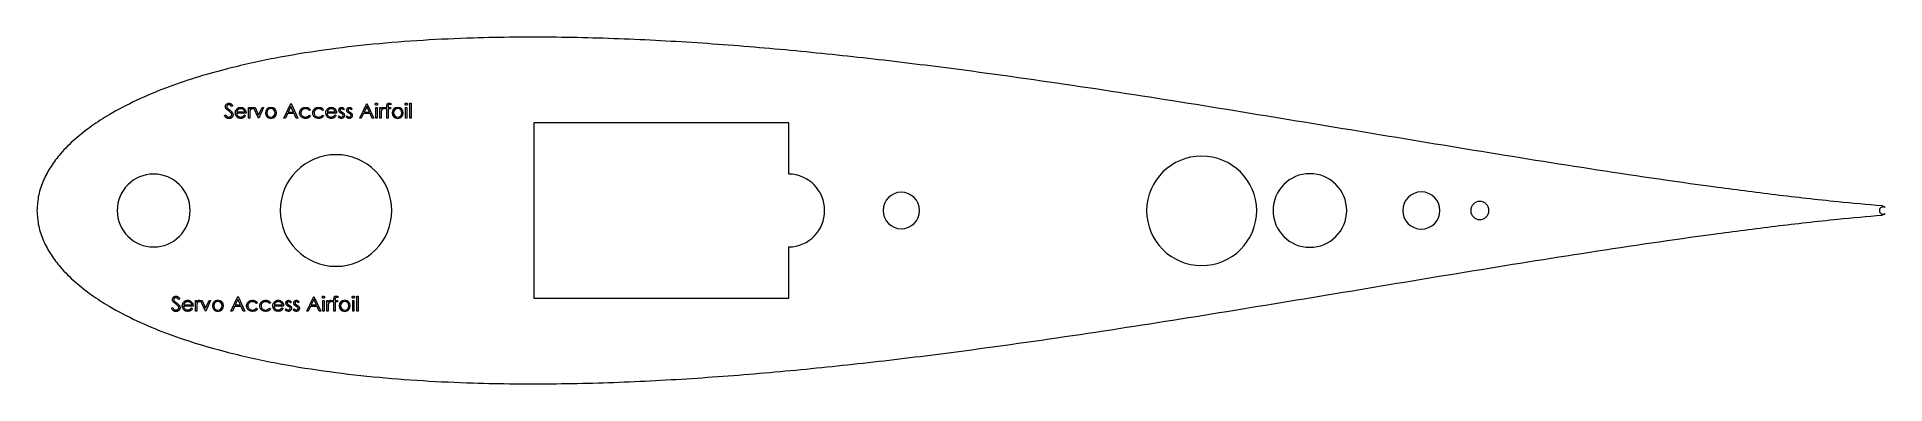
# Model space of a CAD drawing. Header units: inches. Extents: x 2.98 to 6.15, y 5.4 to 6.
import ezdxf

# ---------------------------------------------------------------- set-up
doc = ezdxf.new("R2010")
doc.units = ezdxf.units.IN
doc.header["$MEASUREMENT"] = 0

msp = doc.modelspace()

# ---------------------------------------------------------------- linework, layer by layer
at = {"color": 1, "linetype": 'Continuous', "lineweight": 0}
for p, q in [((4.2726, 5.85), (3.8351, 5.85)), ((3.8351, 5.85), (3.8351, 5.7)), ((4.2726, 5.7625), (4.2726, 5.85)), ((3.8351, 5.7), (3.8351, 5.55)), ((4.2726, 5.55), (4.2726, 5.6375)), ((3.8351, 5.55), (4.2726, 5.55))]:
    msp.add_line(p, q, dxfattribs=at)
at = {"color": 5, "linetype": 'Continuous', "lineweight": 0, "flags": 128}
for points in [[(3.3051, 5.863), (3.3072, 5.8642), (3.3072, 5.8642), (3.3078, 5.8633), (3.3085, 5.8624), (3.3091, 5.8617), (3.3098, 5.8611), (3.3105, 5.8607), (3.3112, 5.8603), (3.312, 5.8601), (3.3127, 5.8601), (3.3127, 5.8601), (3.3134, 5.8601), (3.314, 5.8602), (3.3146, 5.8604), (3.3152, 5.8606), (3.3158, 5.861), (3.3163, 5.8613), (3.3167, 5.8617), (3.317, 5.8622), (3.3173, 5.8627), (3.3175, 5.8632), (3.3176, 5.8638), (3.3176, 5.8643), (3.3176, 5.8643), (3.3176, 5.8649), (3.3174, 5.8655), (3.3171, 5.8661), (3.3167, 5.8668), (3.3167, 5.8668), (3.3164, 5.8672), (3.316, 5.8676), (3.3155, 5.8681), (3.315, 5.8686), (3.3144, 5.8691), (3.3137, 5.8696), (3.313, 5.8702), (3.3122, 5.8707), (3.3122, 5.8707), (3.3114, 5.8713), (3.3107, 5.8718), (3.3101, 5.8723), (3.3096, 5.8728), (3.3091, 5.8732), (3.3087, 5.8735), (3.3084, 5.8739), (3.3081, 5.8741), (3.3081, 5.8741), (3.3078, 5.8746), (3.3075, 5.875), (3.3073, 5.8755), (3.3071, 5.876), (3.3069, 5.8765), (3.3068, 5.8769), (3.3068, 5.8774), (3.3067, 5.8779), (3.3067, 5.8779), (3.3068, 5.8787), (3.3069, 5.8795), (3.3072, 5.8802), (3.3075, 5.8809), (3.308, 5.8815), (3.3085, 5.8821), (3.3091, 5.8826), (3.3098, 5.883), (3.3105, 5.8833), (3.3113, 5.8836), (3.3121, 5.8837), (3.3129, 5.8838), (3.3129, 5.8838), (3.3138, 5.8837), (3.3146, 5.8836), (3.3155, 5.8833), (3.3162, 5.8829), (3.3166, 5.8826), (3.317, 5.8823), (3.3174, 5.882), (3.3179, 5.8816), (3.3183, 5.8812), (3.3187, 5.8807), (3.3191, 5.8801), (3.3196, 5.8796), (3.3196, 5.8796), (3.3175, 5.878), (3.3175, 5.878), (3.3172, 5.8785), (3.3168, 5.8789), (3.3165, 5.8793), (3.3161, 5.8796), (3.3158, 5.8799), (3.3155, 5.8802), (3.3152, 5.8804), (3.315, 5.8806), (3.3144, 5.8809), (3.3138, 5.8811), (3.3133, 5.8812), (3.3126, 5.8812), (3.3126, 5.8812), (3.3119, 5.8812), (3.3112, 5.881), (3.3106, 5.8807), (3.31, 5.8803), (3.3096, 5.8798), (3.3092, 5.8793), (3.309, 5.8787), (3.309, 5.8781), (3.309, 5.8781), (3.309, 5.8777), (3.3091, 5.8773), (3.3092, 5.8769), (3.3093, 5.8765), (3.3095, 5.8761), (3.3098, 5.8757), (3.3102, 5.8753), (3.3106, 5.8748), (3.3106, 5.8748), (3.3108, 5.8747), (3.311, 5.8745), (3.3113, 5.8743), (3.3117, 5.874), (3.3122, 5.8736), (3.3127, 5.8732), (3.3133, 5.8728), (3.314, 5.8723), (3.314, 5.8723), (3.3148, 5.8717), (3.3155, 5.8712), (3.3162, 5.8706), (3.3168, 5.8701), (3.3174, 5.8695), (3.3179, 5.869), (3.3183, 5.8685), (3.3186, 5.868), (3.3192, 5.8671), (3.3196, 5.8662), (3.3198, 5.8652), (3.3199, 5.8643), (3.3199, 5.8643), (3.3198, 5.8636), (3.3197, 5.8629), (3.3196, 5.8623), (3.3194, 5.8617), (3.3191, 5.8611), (3.3187, 5.8606), (3.3183, 5.86), (3.3178, 5.8595), (3.3173, 5.859), (3.3167, 5.8586), (3.3161, 5.8583), (3.3155, 5.858), (3.3148, 5.8578), (3.3142, 5.8576), (3.3135, 5.8575), (3.3127, 5.8575), (3.3127, 5.8575), (3.3122, 5.8575), (3.3116, 5.8576), (3.3111, 5.8577), (3.3105, 5.8578), (3.31, 5.858), (3.3095, 5.8582), (3.309, 5.8585), (3.3086, 5.8588), (3.3081, 5.8591), (3.3077, 5.8595), (3.3072, 5.8599), (3.3068, 5.8604), (3.3064, 5.861), (3.3059, 5.8616), (3.3055, 5.8623), (3.3051, 5.863)], [(3.3394, 5.8639), (3.3413, 5.8629), (3.3413, 5.8629), (3.3409, 5.862), (3.3403, 5.8613), (3.3398, 5.8606), (3.3392, 5.86), (3.3385, 5.8595), (3.3379, 5.8591), (3.3371, 5.8587), (3.3364, 5.8584), (3.3356, 5.8581), (3.3348, 5.858), (3.3339, 5.8579), (3.3329, 5.8578), (3.3329, 5.8578), (3.3319, 5.8579), (3.3309, 5.858), (3.3299, 5.8582), (3.3291, 5.8585), (3.3282, 5.8589), (3.3275, 5.8594), (3.3268, 5.86), (3.3262, 5.8607), (3.3256, 5.8614), (3.3251, 5.8622), (3.3247, 5.863), (3.3243, 5.8638), (3.3241, 5.8646), (3.3239, 5.8655), (3.3238, 5.8663), (3.3237, 5.8672), (3.3237, 5.8672), (3.3238, 5.8681), (3.3238, 5.8689), (3.324, 5.8697), (3.3242, 5.8705), (3.3245, 5.8712), (3.3249, 5.8719), (3.3253, 5.8726), (3.3258, 5.8733), (3.3258, 5.8733), (3.3265, 5.8741), (3.3273, 5.8748), (3.3281, 5.8754), (3.3289, 5.8759), (3.3299, 5.8763), (3.3308, 5.8765), (3.3319, 5.8767), (3.333, 5.8767), (3.333, 5.8767), (3.3341, 5.8767), (3.3352, 5.8765), (3.3362, 5.8762), (3.3371, 5.8758), (3.338, 5.8753), (3.3388, 5.8747), (3.3396, 5.874), (3.3403, 5.8731), (3.3403, 5.8731), (3.3408, 5.8725), (3.3412, 5.8718), (3.3415, 5.8711), (3.3418, 5.8703), (3.342, 5.8695), (3.3422, 5.8686), (3.3423, 5.8677), (3.3423, 5.8668), (3.3423, 5.8668), (3.326, 5.8668), (3.326, 5.8668), (3.326, 5.8661), (3.3261, 5.8654), (3.3263, 5.8647), (3.3265, 5.8641), (3.3268, 5.8635), (3.3271, 5.863), (3.3275, 5.8624), (3.3279, 5.862), (3.3284, 5.8615), (3.3289, 5.8611), (3.3295, 5.8608), (3.3301, 5.8605), (3.3307, 5.8603), (3.3313, 5.8602), (3.3319, 5.8601), (3.3326, 5.8601), (3.3326, 5.8601), (3.3333, 5.8601), (3.334, 5.8602), (3.3346, 5.8603), (3.3352, 5.8605), (3.3359, 5.8607), (3.3364, 5.861), (3.3369, 5.8613), (3.3374, 5.8616), (3.3379, 5.862), (3.3383, 5.8626), (3.3388, 5.8632), (3.3394, 5.8639)], [(3.3401, 5.869), (3.3398, 5.8699), (3.3395, 5.8707), (3.3391, 5.8714), (3.3387, 5.872), (3.3382, 5.8725), (3.3376, 5.873), (3.337, 5.8734), (3.3362, 5.8738), (3.3355, 5.8741), (3.3347, 5.8743), (3.3339, 5.8744), (3.3331, 5.8745), (3.3331, 5.8745), (3.3324, 5.8745), (3.3318, 5.8744), (3.3311, 5.8742), (3.3305, 5.8741), (3.33, 5.8738), (3.3294, 5.8735), (3.3289, 5.8732), (3.3284, 5.8728), (3.3284, 5.8728), (3.328, 5.8724), (3.3277, 5.8721), (3.3274, 5.8717), (3.3271, 5.8712), (3.3268, 5.8707), (3.3266, 5.8702), (3.3264, 5.8696), (3.3262, 5.869), (3.3262, 5.869), (3.3401, 5.869)], [(3.3462, 5.8764), (3.3484, 5.8764), (3.3484, 5.8764), (3.3484, 5.8737), (3.3484, 5.8737), (3.3489, 5.8745), (3.3494, 5.8751), (3.35, 5.8756), (3.3505, 5.876), (3.3511, 5.8763), (3.3517, 5.8766), (3.3523, 5.8767), (3.3529, 5.8767), (3.3529, 5.8767), (3.3533, 5.8767), (3.3538, 5.8766), (3.3543, 5.8764), (3.3548, 5.8761), (3.3548, 5.8761), (3.3536, 5.8742), (3.3536, 5.8742), (3.3533, 5.8743), (3.353, 5.8744), (3.3527, 5.8745), (3.3524, 5.8745), (3.3524, 5.8745), (3.3519, 5.8744), (3.3514, 5.8742), (3.3508, 5.8739), (3.3503, 5.8735), (3.3501, 5.8733), (3.3499, 5.873), (3.3497, 5.8727), (3.3495, 5.8723), (3.3493, 5.8719), (3.3491, 5.8715), (3.3489, 5.871), (3.3488, 5.8706), (3.3488, 5.8706), (3.3487, 5.8701), (3.3486, 5.8696), (3.3486, 5.8689), (3.3485, 5.8682), (3.3485, 5.8674), (3.3484, 5.8664), (3.3484, 5.8654), (3.3484, 5.8643), (3.3484, 5.8643), (3.3484, 5.8581), (3.3484, 5.8581), (3.3462, 5.8581), (3.3462, 5.8581), (3.3462, 5.8764)], [(3.3551, 5.8764), (3.3576, 5.8764), (3.3576, 5.8764), (3.3636, 5.8631), (3.3636, 5.8631), (3.3697, 5.8764), (3.3697, 5.8764), (3.3721, 5.8764), (3.3721, 5.8764), (3.3638, 5.8581), (3.3638, 5.8581), (3.3635, 5.8581), (3.3635, 5.8581), (3.3551, 5.8764)], [(3.4192, 5.8831), (3.4308, 5.8581), (3.4308, 5.8581), (3.4283, 5.8581), (3.4283, 5.8581), (3.4246, 5.8662), (3.4246, 5.8662), (3.4133, 5.8662), (3.4133, 5.8662), (3.4095, 5.8581), (3.4095, 5.8581), (3.4071, 5.8581), (3.4071, 5.8581), (3.4189, 5.8831), (3.4189, 5.8831), (3.4192, 5.8831)], [(3.419, 5.8783), (3.4145, 5.8687), (3.4145, 5.8687), (3.4235, 5.8687), (3.4235, 5.8687), (3.419, 5.8783)], [(3.4526, 5.8725), (3.4507, 5.8713), (3.4507, 5.8713), (3.4501, 5.872), (3.4494, 5.8727), (3.4486, 5.8732), (3.4478, 5.8737), (3.4469, 5.874), (3.446, 5.8743), (3.4451, 5.8744), (3.444, 5.8745), (3.444, 5.8745), (3.4432, 5.8745), (3.4424, 5.8744), (3.4417, 5.8742), (3.441, 5.874), (3.4403, 5.8737), (3.4396, 5.8733), (3.439, 5.8729), (3.4384, 5.8724), (3.4379, 5.8719), (3.4375, 5.8713), (3.4371, 5.8707), (3.4368, 5.8701), (3.4365, 5.8694), (3.4364, 5.8688), (3.4363, 5.8681), (3.4362, 5.8673), (3.4362, 5.8673), (3.4363, 5.8664), (3.4365, 5.8654), (3.4368, 5.8645), (3.4372, 5.8637), (3.4378, 5.8629), (3.4385, 5.8621), (3.4392, 5.8615), (3.4401, 5.861), (3.441, 5.8606), (3.4419, 5.8603), (3.443, 5.8601), (3.4441, 5.8601), (3.4441, 5.8601), (3.445, 5.8601), (3.446, 5.8603), (3.4469, 5.8605), (3.4477, 5.8609), (3.4485, 5.8613), (3.4493, 5.8619), (3.45, 5.8625), (3.4507, 5.8633), (3.4507, 5.8633), (3.4526, 5.862), (3.4526, 5.862), (3.4522, 5.8616), (3.4519, 5.8611), (3.4515, 5.8607), (3.451, 5.8603), (3.4506, 5.8599), (3.4501, 5.8595), (3.4496, 5.8592), (3.449, 5.8589), (3.4485, 5.8587), (3.4479, 5.8584), (3.4473, 5.8583), (3.4467, 5.8581), (3.446, 5.858), (3.4454, 5.8579), (3.4447, 5.8578), (3.444, 5.8578), (3.444, 5.8578), (3.443, 5.8579), (3.4419, 5.858), (3.441, 5.8582), (3.4401, 5.8585), (3.4392, 5.8589), (3.4383, 5.8593), (3.4376, 5.8599), (3.4368, 5.8605), (3.4362, 5.8612), (3.4356, 5.862), (3.4351, 5.8627), (3.4347, 5.8635), (3.4344, 5.8644), (3.4342, 5.8653), (3.434, 5.8662), (3.434, 5.8671), (3.434, 5.8671), (3.434, 5.8678), (3.4341, 5.8684), (3.4342, 5.869), (3.4343, 5.8696), (3.4345, 5.8702), (3.4347, 5.8708), (3.435, 5.8714), (3.4353, 5.872), (3.4357, 5.8725), (3.436, 5.873), (3.4364, 5.8735), (3.4369, 5.874), (3.4374, 5.8744), (3.4379, 5.8748), (3.4384, 5.8751), (3.439, 5.8755), (3.4396, 5.8758), (3.4402, 5.876), (3.4408, 5.8762), (3.4415, 5.8764), (3.4421, 5.8766), (3.4428, 5.8767), (3.4435, 5.8767), (3.4442, 5.8767), (3.4442, 5.8767), (3.4451, 5.8767), (3.446, 5.8766), (3.4469, 5.8764), (3.4477, 5.8762), (3.4485, 5.8759), (3.4493, 5.8755), (3.4499, 5.8751), (3.4506, 5.8747), (3.4511, 5.8742), (3.4517, 5.8737), (3.4521, 5.8731), (3.4526, 5.8725)], [(3.475, 5.8725), (3.4731, 5.8713), (3.4731, 5.8713), (3.4725, 5.872), (3.4718, 5.8727), (3.471, 5.8732), (3.4702, 5.8737), (3.4694, 5.874), (3.4685, 5.8743), (3.4675, 5.8744), (3.4665, 5.8745), (3.4665, 5.8745), (3.4657, 5.8745), (3.4649, 5.8744), (3.4641, 5.8742), (3.4634, 5.874), (3.4627, 5.8737), (3.4621, 5.8733), (3.4615, 5.8729), (3.4609, 5.8724), (3.4604, 5.8719), (3.4599, 5.8713), (3.4595, 5.8707), (3.4592, 5.8701), (3.459, 5.8694), (3.4588, 5.8688), (3.4587, 5.8681), (3.4587, 5.8673), (3.4587, 5.8673), (3.4587, 5.8664), (3.4589, 5.8654), (3.4592, 5.8645), (3.4597, 5.8637), (3.4602, 5.8629), (3.4609, 5.8621), (3.4616, 5.8615), (3.4625, 5.861), (3.4634, 5.8606), (3.4644, 5.8603), (3.4654, 5.8601), (3.4665, 5.8601), (3.4665, 5.8601), (3.4675, 5.8601), (3.4684, 5.8603), (3.4693, 5.8605), (3.4702, 5.8609), (3.471, 5.8613), (3.4717, 5.8619), (3.4725, 5.8625), (3.4731, 5.8633), (3.4731, 5.8633), (3.475, 5.862), (3.475, 5.862), (3.4747, 5.8616), (3.4743, 5.8611), (3.4739, 5.8607), (3.4735, 5.8603), (3.473, 5.8599), (3.4725, 5.8595), (3.472, 5.8592), (3.4715, 5.8589), (3.4709, 5.8587), (3.4703, 5.8584), (3.4697, 5.8583), (3.4691, 5.8581), (3.4685, 5.858), (3.4678, 5.8579), (3.4671, 5.8578), (3.4665, 5.8578), (3.4665, 5.8578), (3.4654, 5.8579), (3.4644, 5.858), (3.4634, 5.8582), (3.4625, 5.8585), (3.4616, 5.8589), (3.4608, 5.8593), (3.46, 5.8599), (3.4593, 5.8605), (3.4586, 5.8612), (3.458, 5.862), (3.4575, 5.8627), (3.4571, 5.8635), (3.4568, 5.8644), (3.4566, 5.8653), (3.4565, 5.8662), (3.4564, 5.8671), (3.4564, 5.8671), (3.4564, 5.8678), (3.4565, 5.8684), (3.4566, 5.869), (3.4567, 5.8696), (3.4569, 5.8702), (3.4572, 5.8708), (3.4574, 5.8714), (3.4577, 5.872), (3.4581, 5.8725), (3.4585, 5.873), (3.4589, 5.8735), (3.4593, 5.874), (3.4598, 5.8744), (3.4603, 5.8748), (3.4608, 5.8751), (3.4614, 5.8755), (3.462, 5.8758), (3.4626, 5.876), (3.4632, 5.8762), (3.4639, 5.8764), (3.4645, 5.8766), (3.4652, 5.8767), (3.4659, 5.8767), (3.4666, 5.8767), (3.4666, 5.8767), (3.4675, 5.8767), (3.4684, 5.8766), (3.4693, 5.8764), (3.4701, 5.8762), (3.4709, 5.8759), (3.4717, 5.8755), (3.4724, 5.8751), (3.473, 5.8747), (3.4736, 5.8742), (3.4741, 5.8737), (3.4746, 5.8731), (3.475, 5.8725)], [(3.4945, 5.8639), (3.4965, 5.8629), (3.4965, 5.8629), (3.496, 5.862), (3.4955, 5.8613), (3.4949, 5.8606), (3.4943, 5.86), (3.4937, 5.8595), (3.493, 5.8591), (3.4923, 5.8587), (3.4915, 5.8584), (3.4907, 5.8581), (3.4899, 5.858), (3.489, 5.8579), (3.488, 5.8578), (3.488, 5.8578), (3.487, 5.8579), (3.486, 5.858), (3.4851, 5.8582), (3.4842, 5.8585), (3.4834, 5.8589), (3.4826, 5.8594), (3.4819, 5.86), (3.4813, 5.8607), (3.4807, 5.8614), (3.4802, 5.8622), (3.4798, 5.863), (3.4795, 5.8638), (3.4792, 5.8646), (3.479, 5.8655), (3.4789, 5.8663), (3.4788, 5.8672), (3.4788, 5.8672), (3.4789, 5.8681), (3.479, 5.8689), (3.4791, 5.8697), (3.4794, 5.8705), (3.4797, 5.8712), (3.48, 5.8719), (3.4805, 5.8726), (3.481, 5.8733), (3.481, 5.8733), (3.4816, 5.8741), (3.4824, 5.8748), (3.4832, 5.8754), (3.4841, 5.8759), (3.485, 5.8763), (3.486, 5.8765), (3.487, 5.8767), (3.4881, 5.8767), (3.4881, 5.8767), (3.4892, 5.8767), (3.4903, 5.8765), (3.4913, 5.8762), (3.4922, 5.8758), (3.4931, 5.8753), (3.494, 5.8747), (3.4947, 5.874), (3.4954, 5.8731), (3.4954, 5.8731), (3.4959, 5.8725), (3.4963, 5.8718), (3.4966, 5.8711), (3.4969, 5.8703), (3.4971, 5.8695), (3.4973, 5.8686), (3.4974, 5.8677), (3.4974, 5.8668), (3.4974, 5.8668), (3.4811, 5.8668), (3.4811, 5.8668), (3.4811, 5.8661), (3.4812, 5.8654), (3.4814, 5.8647), (3.4816, 5.8641), (3.4819, 5.8635), (3.4822, 5.863), (3.4826, 5.8624), (3.4831, 5.862), (3.4835, 5.8615), (3.4841, 5.8611), (3.4846, 5.8608), (3.4852, 5.8605), (3.4858, 5.8603), (3.4864, 5.8602), (3.4871, 5.8601), (3.4878, 5.8601), (3.4878, 5.8601), (3.4884, 5.8601), (3.4891, 5.8602), (3.4897, 5.8603), (3.4904, 5.8605), (3.491, 5.8607), (3.4916, 5.861), (3.4921, 5.8613), (3.4925, 5.8616), (3.493, 5.862), (3.4935, 5.8626), (3.494, 5.8632), (3.4945, 5.8639)], [(3.4952, 5.869), (3.4949, 5.8699), (3.4946, 5.8707), (3.4942, 5.8714), (3.4938, 5.872), (3.4933, 5.8725), (3.4927, 5.873), (3.4921, 5.8734), (3.4914, 5.8738), (3.4906, 5.8741), (3.4898, 5.8743), (3.489, 5.8744), (3.4882, 5.8745), (3.4882, 5.8745), (3.4875, 5.8745), (3.4869, 5.8744), (3.4863, 5.8742), (3.4857, 5.8741), (3.4851, 5.8738), (3.4845, 5.8735), (3.484, 5.8732), (3.4835, 5.8728), (3.4835, 5.8728), (3.4831, 5.8724), (3.4828, 5.8721), (3.4825, 5.8717), (3.4822, 5.8712), (3.482, 5.8707), (3.4817, 5.8702), (3.4815, 5.8696), (3.4813, 5.869), (3.4813, 5.869), (3.4952, 5.869)], [(3.5106, 5.8741), (3.5091, 5.8726), (3.5091, 5.8726), (3.5087, 5.873), (3.5083, 5.8734), (3.5079, 5.8737), (3.5075, 5.874), (3.5071, 5.8742), (3.5067, 5.8744), (3.5063, 5.8745), (3.5059, 5.8745), (3.5059, 5.8745), (3.5054, 5.8744), (3.505, 5.8743), (3.5046, 5.8741), (3.5042, 5.8737), (3.5039, 5.8734), (3.5037, 5.873), (3.5036, 5.8725), (3.5035, 5.872), (3.5035, 5.872), (3.5036, 5.8716), (3.5037, 5.8712), (3.5039, 5.8708), (3.5041, 5.8704), (3.5041, 5.8704), (3.5043, 5.8702), (3.5045, 5.87), (3.5048, 5.8697), (3.5051, 5.8695), (3.5055, 5.8693), (3.5059, 5.869), (3.5063, 5.8688), (3.5068, 5.8685), (3.5068, 5.8685), (3.5073, 5.8682), (3.5079, 5.8678), (3.5084, 5.8675), (3.5088, 5.8672), (3.5092, 5.8669), (3.5095, 5.8666), (3.5098, 5.8662), (3.51, 5.8659), (3.51, 5.8659), (3.5104, 5.8653), (3.5107, 5.8646), (3.5108, 5.8639), (3.5109, 5.8631), (3.5109, 5.8631), (3.5109, 5.8626), (3.5108, 5.862), (3.5107, 5.8615), (3.5105, 5.8611), (3.5103, 5.8606), (3.51, 5.8602), (3.5097, 5.8597), (3.5094, 5.8594), (3.509, 5.859), (3.5086, 5.8587), (3.5081, 5.8584), (3.5076, 5.8582), (3.5072, 5.858), (3.5066, 5.8579), (3.5061, 5.8578), (3.5055, 5.8578), (3.5055, 5.8578), (3.5048, 5.8579), (3.5041, 5.858), (3.5033, 5.8582), (3.5026, 5.8585), (3.502, 5.8588), (3.5014, 5.8593), (3.5008, 5.8597), (3.5003, 5.8603), (3.5003, 5.8603), (3.5018, 5.862), (3.5018, 5.862), (3.5022, 5.8615), (3.5027, 5.8611), (3.5031, 5.8608), (3.5036, 5.8605), (3.504, 5.8603), (3.5045, 5.8602), (3.505, 5.8601), (3.5054, 5.8601), (3.5054, 5.8601), (3.5061, 5.8601), (3.5067, 5.8603), (3.5072, 5.8606), (3.5077, 5.8609), (3.5081, 5.8614), (3.5084, 5.8619), (3.5086, 5.8624), (3.5087, 5.863), (3.5087, 5.863), (3.5086, 5.8635), (3.5085, 5.8639), (3.5083, 5.8644), (3.508, 5.8647), (3.508, 5.8647), (3.5079, 5.8649), (3.5076, 5.8651), (3.5074, 5.8654), (3.507, 5.8656), (3.5067, 5.8658), (3.5063, 5.8661), (3.5058, 5.8664), (3.5053, 5.8666), (3.5053, 5.8666), (3.5047, 5.8669), (3.5042, 5.8673), (3.5037, 5.8676), (3.5033, 5.8679), (3.503, 5.8682), (3.5026, 5.8685), (3.5023, 5.8688), (3.5021, 5.8691), (3.5021, 5.8691), (3.5018, 5.8698), (3.5015, 5.8704), (3.5013, 5.8712), (3.5013, 5.8719), (3.5013, 5.8719), (3.5013, 5.8724), (3.5014, 5.8729), (3.5015, 5.8734), (3.5016, 5.8738), (3.5018, 5.8742), (3.502, 5.8746), (3.5023, 5.875), (3.5026, 5.8754), (3.5029, 5.8757), (3.5033, 5.876), (3.5037, 5.8762), (3.5041, 5.8764), (3.5045, 5.8765), (3.5049, 5.8766), (3.5054, 5.8767), (3.5059, 5.8767), (3.5059, 5.8767), (3.5065, 5.8767), (3.5071, 5.8766), (3.5076, 5.8764), (3.5082, 5.8761), (3.5088, 5.8757), (3.5094, 5.8753), (3.51, 5.8747), (3.5106, 5.8741)], [(3.524, 5.8741), (3.5225, 5.8726), (3.5225, 5.8726), (3.5221, 5.873), (3.5217, 5.8734), (3.5213, 5.8737), (3.5209, 5.874), (3.5205, 5.8742), (3.5201, 5.8744), (3.5197, 5.8745), (3.5194, 5.8745), (3.5194, 5.8745), (3.5189, 5.8744), (3.5185, 5.8743), (3.518, 5.8741), (3.5177, 5.8737), (3.5174, 5.8734), (3.5172, 5.873), (3.517, 5.8725), (3.517, 5.872), (3.517, 5.872), (3.517, 5.8716), (3.5171, 5.8712), (3.5173, 5.8708), (3.5176, 5.8704), (3.5176, 5.8704), (3.5178, 5.8702), (3.518, 5.87), (3.5183, 5.8697), (3.5186, 5.8695), (3.5189, 5.8693), (3.5193, 5.869), (3.5197, 5.8688), (3.5202, 5.8685), (3.5202, 5.8685), (3.5208, 5.8682), (3.5213, 5.8678), (3.5218, 5.8675), (3.5223, 5.8672), (3.5226, 5.8669), (3.523, 5.8666), (3.5233, 5.8662), (3.5235, 5.8659), (3.5235, 5.8659), (3.5239, 5.8653), (3.5241, 5.8646), (3.5243, 5.8639), (3.5244, 5.8631), (3.5244, 5.8631), (3.5243, 5.8626), (3.5243, 5.862), (3.5241, 5.8615), (3.524, 5.8611), (3.5238, 5.8606), (3.5235, 5.8602), (3.5232, 5.8597), (3.5228, 5.8594), (3.5224, 5.859), (3.522, 5.8587), (3.5216, 5.8584), (3.5211, 5.8582), (3.5206, 5.858), (3.5201, 5.8579), (3.5196, 5.8578), (3.519, 5.8578), (3.519, 5.8578), (3.5183, 5.8579), (3.5175, 5.858), (3.5168, 5.8582), (3.5161, 5.8585), (3.5154, 5.8588), (3.5148, 5.8593), (3.5143, 5.8597), (3.5138, 5.8603), (3.5138, 5.8603), (3.5153, 5.862), (3.5153, 5.862), (3.5157, 5.8615), (3.5161, 5.8611), (3.5166, 5.8608), (3.517, 5.8605), (3.5175, 5.8603), (3.5179, 5.8602), (3.5184, 5.8601), (3.5189, 5.8601), (3.5189, 5.8601), (3.5195, 5.8601), (3.5201, 5.8603), (3.5207, 5.8606), (3.5212, 5.8609), (3.5216, 5.8614), (3.5219, 5.8619), (3.5221, 5.8624), (3.5221, 5.863), (3.5221, 5.863), (3.5221, 5.8635), (3.522, 5.8639), (3.5218, 5.8644), (3.5215, 5.8647), (3.5215, 5.8647), (3.5213, 5.8649), (3.5211, 5.8651), (3.5208, 5.8654), (3.5205, 5.8656), (3.5201, 5.8658), (3.5197, 5.8661), (3.5192, 5.8664), (3.5187, 5.8666), (3.5187, 5.8666), (3.5182, 5.8669), (3.5177, 5.8673), (3.5172, 5.8676), (3.5168, 5.8679), (3.5164, 5.8682), (3.5161, 5.8685), (3.5158, 5.8688), (3.5156, 5.8691), (3.5156, 5.8691), (3.5152, 5.8698), (3.515, 5.8704), (3.5148, 5.8712), (3.5147, 5.8719), (3.5147, 5.8719), (3.5148, 5.8724), (3.5148, 5.8729), (3.5149, 5.8734), (3.5151, 5.8738), (3.5153, 5.8742), (3.5155, 5.8746), (3.5157, 5.875), (3.5161, 5.8754), (3.5164, 5.8757), (3.5168, 5.876), (3.5171, 5.8762), (3.5175, 5.8764), (3.518, 5.8765), (3.5184, 5.8766), (3.5189, 5.8767), (3.5194, 5.8767), (3.5194, 5.8767), (3.5199, 5.8767), (3.5205, 5.8766), (3.5211, 5.8764), (3.5217, 5.8761), (3.5223, 5.8757), (3.5229, 5.8753), (3.5235, 5.8747), (3.524, 5.8741)], [(3.5494, 5.8831), (3.5609, 5.8581), (3.5609, 5.8581), (3.5585, 5.8581), (3.5585, 5.8581), (3.5548, 5.8662), (3.5548, 5.8662), (3.5434, 5.8662), (3.5434, 5.8662), (3.5396, 5.8581), (3.5396, 5.8581), (3.5372, 5.8581), (3.5372, 5.8581), (3.549, 5.8831), (3.549, 5.8831), (3.5494, 5.8831)], [(3.5492, 5.8783), (3.5446, 5.8687), (3.5446, 5.8687), (3.5536, 5.8687), (3.5536, 5.8687), (3.5492, 5.8783)], [(3.5655, 5.8841), (3.566, 5.8841), (3.5663, 5.884), (3.5667, 5.8838), (3.567, 5.8835), (3.5673, 5.8832), (3.5675, 5.8829), (3.5676, 5.8826), (3.5676, 5.8822), (3.5676, 5.8822), (3.5676, 5.8818), (3.5675, 5.8814), (3.5673, 5.8811), (3.567, 5.8808), (3.5667, 5.8806), (3.5663, 5.8804), (3.566, 5.8803), (3.5655, 5.8803), (3.5655, 5.8803), (3.5651, 5.8803), (3.5647, 5.8804), (3.5644, 5.8806), (3.5641, 5.8808), (3.5638, 5.8811), (3.5636, 5.8814), (3.5635, 5.8818), (3.5635, 5.8822), (3.5635, 5.8822), (3.5635, 5.8826), (3.5636, 5.8829), (3.5638, 5.8832), (3.5641, 5.8835), (3.5644, 5.8838), (3.5647, 5.884), (3.5651, 5.8841), (3.5655, 5.8841)], [(3.5644, 5.8764), (3.5667, 5.8764), (3.5667, 5.8764), (3.5667, 5.8581), (3.5667, 5.8581), (3.5644, 5.8581), (3.5644, 5.8581), (3.5644, 5.8764)], [(3.5715, 5.8764), (3.5737, 5.8764), (3.5737, 5.8764), (3.5737, 5.8737), (3.5737, 5.8737), (3.5742, 5.8745), (3.5748, 5.8751), (3.5753, 5.8756), (3.5758, 5.876), (3.5764, 5.8763), (3.577, 5.8766), (3.5776, 5.8767), (3.5782, 5.8767), (3.5782, 5.8767), (3.5786, 5.8767), (3.5791, 5.8766), (3.5796, 5.8764), (3.5801, 5.8761), (3.5801, 5.8761), (3.5789, 5.8742), (3.5789, 5.8742), (3.5786, 5.8743), (3.5783, 5.8744), (3.578, 5.8745), (3.5778, 5.8745), (3.5778, 5.8745), (3.5772, 5.8744), (3.5767, 5.8742), (3.5762, 5.8739), (3.5757, 5.8735), (3.5754, 5.8733), (3.5752, 5.873), (3.575, 5.8727), (3.5748, 5.8723), (3.5746, 5.8719), (3.5744, 5.8715), (3.5743, 5.871), (3.5741, 5.8706), (3.5741, 5.8706), (3.574, 5.8701), (3.5739, 5.8696), (3.5739, 5.8689), (3.5738, 5.8682), (3.5738, 5.8674), (3.5737, 5.8664), (3.5737, 5.8654), (3.5737, 5.8643), (3.5737, 5.8643), (3.5737, 5.8581), (3.5737, 5.8581), (3.5715, 5.8581), (3.5715, 5.8581), (3.5715, 5.8764)], [(3.5901, 5.8836), (3.5901, 5.8813), (3.5901, 5.8813), (3.5894, 5.8815), (3.5888, 5.8817), (3.5883, 5.8818), (3.5878, 5.8819), (3.5878, 5.8819), (3.5875, 5.8818), (3.5871, 5.8818), (3.5869, 5.8817), (3.5866, 5.8816), (3.5864, 5.8814), (3.5862, 5.8813), (3.5861, 5.8811), (3.586, 5.8809), (3.586, 5.8808), (3.586, 5.8807), (3.586, 5.8805), (3.5859, 5.8802), (3.5859, 5.88), (3.5859, 5.8797), (3.5859, 5.8793), (3.5859, 5.8789), (3.5859, 5.8789), (3.5859, 5.8764), (3.5859, 5.8764), (3.5897, 5.8764), (3.5897, 5.8764), (3.5897, 5.8742), (3.5897, 5.8742), (3.5859, 5.8742), (3.5859, 5.8742), (3.5859, 5.8581), (3.5859, 5.8581), (3.5837, 5.8581), (3.5837, 5.8581), (3.5837, 5.8742), (3.5837, 5.8742), (3.5811, 5.8742), (3.5811, 5.8742), (3.5811, 5.8764), (3.5811, 5.8764), (3.5837, 5.8764), (3.5837, 5.8764), (3.5837, 5.8793), (3.5837, 5.8793), (3.5837, 5.8798), (3.5837, 5.8803), (3.5837, 5.8807), (3.5837, 5.8811), (3.5838, 5.8814), (3.5839, 5.8817), (3.5839, 5.882), (3.584, 5.8822), (3.5842, 5.8826), (3.5845, 5.883), (3.5848, 5.8833), (3.5852, 5.8836), (3.5857, 5.8838), (3.5862, 5.884), (3.5867, 5.8841), (3.5873, 5.8841), (3.5873, 5.8841), (3.5879, 5.8841), (3.5886, 5.884), (3.5893, 5.8838), (3.5901, 5.8836)], [(3.6168, 5.8841), (3.6172, 5.8841), (3.6176, 5.884), (3.618, 5.8838), (3.6183, 5.8835), (3.6186, 5.8832), (3.6188, 5.8829), (3.6189, 5.8826), (3.6189, 5.8822), (3.6189, 5.8822), (3.6189, 5.8818), (3.6188, 5.8814), (3.6186, 5.8811), (3.6183, 5.8808), (3.618, 5.8806), (3.6176, 5.8804), (3.6172, 5.8803), (3.6168, 5.8803), (3.6168, 5.8803), (3.6164, 5.8803), (3.616, 5.8804), (3.6157, 5.8806), (3.6154, 5.8808), (3.6151, 5.8811), (3.6149, 5.8814), (3.6148, 5.8818), (3.6147, 5.8822), (3.6147, 5.8822), (3.6148, 5.8826), (3.6149, 5.8829), (3.6151, 5.8832), (3.6154, 5.8835), (3.6157, 5.8838), (3.616, 5.884), (3.6164, 5.8841), (3.6168, 5.8841)], [(3.6157, 5.8764), (3.6179, 5.8764), (3.6179, 5.8764), (3.6179, 5.8581), (3.6179, 5.8581), (3.6157, 5.8581), (3.6157, 5.8581), (3.6157, 5.8764)], [(3.6231, 5.8838), (3.6253, 5.8838), (3.6253, 5.8838), (3.6253, 5.8581), (3.6253, 5.8581), (3.6231, 5.8581), (3.6231, 5.8581), (3.6231, 5.8838)], [(3.2143, 5.5324), (3.2164, 5.5336), (3.2164, 5.5336), (3.217, 5.5326), (3.2177, 5.5318), (3.2183, 5.5311), (3.219, 5.5305), (3.2197, 5.53), (3.2204, 5.5297), (3.2212, 5.5295), (3.2219, 5.5295), (3.2219, 5.5295), (3.2226, 5.5295), (3.2232, 5.5296), (3.2238, 5.5298), (3.2244, 5.53), (3.225, 5.5304), (3.2255, 5.5307), (3.2259, 5.5311), (3.2262, 5.5316), (3.2265, 5.5321), (3.2267, 5.5326), (3.2268, 5.5332), (3.2268, 5.5337), (3.2268, 5.5337), (3.2268, 5.5343), (3.2266, 5.5349), (3.2263, 5.5355), (3.2259, 5.5361), (3.2259, 5.5361), (3.2256, 5.5366), (3.2252, 5.537), (3.2247, 5.5375), (3.2242, 5.538), (3.2236, 5.5385), (3.2229, 5.539), (3.2222, 5.5396), (3.2214, 5.5401), (3.2214, 5.5401), (3.2206, 5.5407), (3.2199, 5.5412), (3.2193, 5.5417), (3.2187, 5.5422), (3.2183, 5.5426), (3.2179, 5.5429), (3.2176, 5.5433), (3.2173, 5.5435), (3.2173, 5.5435), (3.217, 5.544), (3.2167, 5.5444), (3.2165, 5.5449), (3.2163, 5.5454), (3.2161, 5.5458), (3.216, 5.5463), (3.2159, 5.5468), (3.2159, 5.5473), (3.2159, 5.5473), (3.216, 5.5481), (3.2161, 5.5489), (3.2164, 5.5496), (3.2167, 5.5503), (3.2172, 5.5509), (3.2177, 5.5515), (3.2183, 5.552), (3.2189, 5.5524), (3.2197, 5.5527), (3.2205, 5.553), (3.2212, 5.5531), (3.2221, 5.5532), (3.2221, 5.5532), (3.223, 5.5531), (3.2238, 5.553), (3.2246, 5.5527), (3.2254, 5.5523), (3.2258, 5.552), (3.2262, 5.5517), (3.2266, 5.5514), (3.227, 5.551), (3.2275, 5.5505), (3.2279, 5.5501), (3.2283, 5.5495), (3.2287, 5.5489), (3.2287, 5.5489), (3.2267, 5.5474), (3.2267, 5.5474), (3.2263, 5.5479), (3.226, 5.5483), (3.2256, 5.5487), (3.2253, 5.549), (3.225, 5.5493), (3.2247, 5.5496), (3.2244, 5.5498), (3.2241, 5.55), (3.2236, 5.5503), (3.223, 5.5505), (3.2224, 5.5506), (3.2218, 5.5506), (3.2218, 5.5506), (3.2211, 5.5506), (3.2204, 5.5504), (3.2197, 5.5501), (3.2192, 5.5497), (3.2187, 5.5492), (3.2184, 5.5487), (3.2182, 5.5481), (3.2182, 5.5474), (3.2182, 5.5474), (3.2182, 5.547), (3.2183, 5.5467), (3.2184, 5.5463), (3.2185, 5.5459), (3.2187, 5.5455), (3.219, 5.5451), (3.2194, 5.5447), (3.2198, 5.5442), (3.2198, 5.5442), (3.22, 5.5441), (3.2202, 5.5439), (3.2205, 5.5436), (3.2209, 5.5434), (3.2214, 5.543), (3.2219, 5.5426), (3.2225, 5.5422), (3.2232, 5.5417), (3.2232, 5.5417), (3.224, 5.5411), (3.2247, 5.5406), (3.2254, 5.54), (3.226, 5.5395), (3.2266, 5.5389), (3.227, 5.5384), (3.2275, 5.5379), (3.2278, 5.5374), (3.2284, 5.5365), (3.2287, 5.5356), (3.229, 5.5346), (3.2291, 5.5337), (3.2291, 5.5337), (3.229, 5.533), (3.2289, 5.5323), (3.2288, 5.5317), (3.2285, 5.5311), (3.2283, 5.5305), (3.2279, 5.53), (3.2275, 5.5294), (3.227, 5.5289), (3.2264, 5.5284), (3.2259, 5.528), (3.2253, 5.5277), (3.2247, 5.5274), (3.224, 5.5272), (3.2234, 5.527), (3.2227, 5.5269), (3.2219, 5.5269), (3.2219, 5.5269), (3.2214, 5.5269), (3.2208, 5.527), (3.2203, 5.5271), (3.2197, 5.5272), (3.2192, 5.5274), (3.2187, 5.5276), (3.2182, 5.5279), (3.2178, 5.5282), (3.2173, 5.5285), (3.2168, 5.5289), (3.2164, 5.5293), (3.216, 5.5298), (3.2155, 5.5304), (3.2151, 5.531), (3.2147, 5.5316), (3.2143, 5.5324)], [(3.2485, 5.5333), (3.2505, 5.5323), (3.2505, 5.5323), (3.25, 5.5314), (3.2495, 5.5307), (3.249, 5.53), (3.2484, 5.5294), (3.2477, 5.5289), (3.2471, 5.5285), (3.2463, 5.5281), (3.2456, 5.5278), (3.2448, 5.5275), (3.2439, 5.5274), (3.243, 5.5273), (3.2421, 5.5272), (3.2421, 5.5272), (3.241, 5.5273), (3.2401, 5.5274), (3.2391, 5.5276), (3.2382, 5.5279), (3.2374, 5.5283), (3.2367, 5.5288), (3.236, 5.5294), (3.2353, 5.5301), (3.2348, 5.5308), (3.2343, 5.5316), (3.2339, 5.5324), (3.2335, 5.5332), (3.2332, 5.534), (3.2331, 5.5348), (3.2329, 5.5357), (3.2329, 5.5366), (3.2329, 5.5366), (3.2329, 5.5375), (3.233, 5.5383), (3.2332, 5.5391), (3.2334, 5.5399), (3.2337, 5.5406), (3.2341, 5.5413), (3.2345, 5.542), (3.235, 5.5427), (3.235, 5.5427), (3.2357, 5.5435), (3.2365, 5.5442), (3.2373, 5.5448), (3.2381, 5.5453), (3.2391, 5.5456), (3.24, 5.5459), (3.2411, 5.5461), (3.2422, 5.5461), (3.2422, 5.5461), (3.2433, 5.5461), (3.2443, 5.5459), (3.2453, 5.5456), (3.2463, 5.5452), (3.2472, 5.5447), (3.248, 5.5441), (3.2488, 5.5434), (3.2495, 5.5425), (3.2495, 5.5425), (3.25, 5.5419), (3.2504, 5.5412), (3.2507, 5.5404), (3.251, 5.5397), (3.2512, 5.5389), (3.2514, 5.538), (3.2515, 5.5371), (3.2515, 5.5362), (3.2515, 5.5362), (3.2352, 5.5362), (3.2352, 5.5362), (3.2352, 5.5355), (3.2353, 5.5348), (3.2355, 5.5341), (3.2357, 5.5335), (3.2359, 5.5329), (3.2363, 5.5324), (3.2367, 5.5318), (3.2371, 5.5313), (3.2376, 5.5309), (3.2381, 5.5305), (3.2387, 5.5302), (3.2392, 5.5299), (3.2398, 5.5297), (3.2405, 5.5296), (3.2411, 5.5295), (3.2418, 5.5295), (3.2418, 5.5295), (3.2425, 5.5295), (3.2431, 5.5296), (3.2438, 5.5297), (3.2444, 5.5299), (3.2451, 5.5301), (3.2456, 5.5304), (3.2461, 5.5307), (3.2466, 5.531), (3.2471, 5.5314), (3.2475, 5.5319), (3.248, 5.5326), (3.2485, 5.5333)], [(3.2493, 5.5384), (3.249, 5.5393), (3.2487, 5.5401), (3.2483, 5.5408), (3.2479, 5.5414), (3.2474, 5.5419), (3.2468, 5.5424), (3.2462, 5.5428), (3.2454, 5.5432), (3.2447, 5.5435), (3.2439, 5.5437), (3.2431, 5.5438), (3.2423, 5.5439), (3.2423, 5.5439), (3.2416, 5.5439), (3.2409, 5.5438), (3.2403, 5.5436), (3.2397, 5.5435), (3.2391, 5.5432), (3.2386, 5.5429), (3.2381, 5.5426), (3.2376, 5.5422), (3.2376, 5.5422), (3.2372, 5.5418), (3.2369, 5.5415), (3.2366, 5.5411), (3.2363, 5.5406), (3.236, 5.5401), (3.2358, 5.5396), (3.2356, 5.539), (3.2354, 5.5384), (3.2354, 5.5384), (3.2493, 5.5384)], [(3.2553, 5.5458), (3.2576, 5.5458), (3.2576, 5.5458), (3.2576, 5.5431), (3.2576, 5.5431), (3.2581, 5.5439), (3.2586, 5.5445), (3.2592, 5.545), (3.2597, 5.5454), (3.2603, 5.5457), (3.2609, 5.546), (3.2614, 5.5461), (3.262, 5.5461), (3.262, 5.5461), (3.2625, 5.5461), (3.263, 5.546), (3.2635, 5.5458), (3.264, 5.5455), (3.264, 5.5455), (3.2628, 5.5436), (3.2628, 5.5436), (3.2624, 5.5437), (3.2621, 5.5438), (3.2619, 5.5439), (3.2616, 5.5439), (3.2616, 5.5439), (3.2611, 5.5438), (3.2606, 5.5436), (3.26, 5.5433), (3.2595, 5.5429), (3.2593, 5.5427), (3.2591, 5.5424), (3.2588, 5.5421), (3.2586, 5.5417), (3.2585, 5.5413), (3.2583, 5.5409), (3.2581, 5.5404), (3.258, 5.5399), (3.258, 5.5399), (3.2579, 5.5395), (3.2578, 5.539), (3.2577, 5.5383), (3.2577, 5.5376), (3.2576, 5.5368), (3.2576, 5.5358), (3.2576, 5.5348), (3.2576, 5.5337), (3.2576, 5.5337), (3.2576, 5.5275), (3.2576, 5.5275), (3.2553, 5.5275), (3.2553, 5.5275), (3.2553, 5.5458)], [(3.2643, 5.5458), (3.2667, 5.5458), (3.2667, 5.5458), (3.2728, 5.5325), (3.2728, 5.5325), (3.2789, 5.5458), (3.2789, 5.5458), (3.2813, 5.5458), (3.2813, 5.5458), (3.273, 5.5275), (3.273, 5.5275), (3.2727, 5.5275), (3.2727, 5.5275), (3.2643, 5.5458)], [(3.3284, 5.5525), (3.34, 5.5275), (3.34, 5.5275), (3.3375, 5.5275), (3.3375, 5.5275), (3.3338, 5.5355), (3.3338, 5.5355), (3.3225, 5.5355), (3.3225, 5.5355), (3.3187, 5.5275), (3.3187, 5.5275), (3.3162, 5.5275), (3.3162, 5.5275), (3.3281, 5.5525), (3.3281, 5.5525), (3.3284, 5.5525)], [(3.3282, 5.5477), (3.3237, 5.5381), (3.3237, 5.5381), (3.3326, 5.5381), (3.3326, 5.5381), (3.3282, 5.5477)], [(3.3618, 5.5418), (3.3599, 5.5407), (3.3599, 5.5407), (3.3592, 5.5414), (3.3585, 5.5421), (3.3578, 5.5426), (3.357, 5.5431), (3.3561, 5.5434), (3.3552, 5.5437), (3.3543, 5.5438), (3.3532, 5.5439), (3.3532, 5.5439), (3.3524, 5.5438), (3.3516, 5.5438), (3.3509, 5.5436), (3.3501, 5.5434), (3.3495, 5.5431), (3.3488, 5.5427), (3.3482, 5.5423), (3.3476, 5.5418), (3.3471, 5.5413), (3.3467, 5.5407), (3.3463, 5.5401), (3.346, 5.5395), (3.3457, 5.5388), (3.3455, 5.5382), (3.3454, 5.5375), (3.3454, 5.5367), (3.3454, 5.5367), (3.3455, 5.5358), (3.3457, 5.5348), (3.346, 5.5339), (3.3464, 5.5331), (3.347, 5.5323), (3.3476, 5.5315), (3.3484, 5.5309), (3.3492, 5.5304), (3.3502, 5.53), (3.3511, 5.5297), (3.3522, 5.5295), (3.3532, 5.5295), (3.3532, 5.5295), (3.3542, 5.5295), (3.3552, 5.5297), (3.3561, 5.5299), (3.3569, 5.5303), (3.3577, 5.5307), (3.3585, 5.5313), (3.3592, 5.5319), (3.3599, 5.5327), (3.3599, 5.5327), (3.3618, 5.5314), (3.3618, 5.5314), (3.3614, 5.5309), (3.361, 5.5305), (3.3606, 5.5301), (3.3602, 5.5297), (3.3598, 5.5293), (3.3593, 5.5289), (3.3588, 5.5286), (3.3582, 5.5283), (3.3577, 5.5281), (3.3571, 5.5278), (3.3565, 5.5276), (3.3559, 5.5275), (3.3552, 5.5274), (3.3546, 5.5273), (3.3539, 5.5272), (3.3532, 5.5272), (3.3532, 5.5272), (3.3521, 5.5273), (3.3511, 5.5274), (3.3502, 5.5276), (3.3492, 5.5279), (3.3484, 5.5283), (3.3475, 5.5287), (3.3468, 5.5293), (3.346, 5.5299), (3.3453, 5.5306), (3.3448, 5.5314), (3.3443, 5.5321), (3.3439, 5.5329), (3.3436, 5.5338), (3.3433, 5.5347), (3.3432, 5.5356), (3.3432, 5.5365), (3.3432, 5.5365), (3.3432, 5.5372), (3.3432, 5.5378), (3.3433, 5.5384), (3.3435, 5.539), (3.3437, 5.5396), (3.3439, 5.5402), (3.3442, 5.5408), (3.3445, 5.5414), (3.3448, 5.5419), (3.3452, 5.5424), (3.3456, 5.5429), (3.3461, 5.5434), (3.3466, 5.5438), (3.3471, 5.5442), (3.3476, 5.5445), (3.3482, 5.5449), (3.3488, 5.5452), (3.3494, 5.5454), (3.35, 5.5456), (3.3506, 5.5458), (3.3513, 5.546), (3.352, 5.546), (3.3527, 5.5461), (3.3534, 5.5461), (3.3534, 5.5461), (3.3543, 5.5461), (3.3552, 5.546), (3.356, 5.5458), (3.3569, 5.5456), (3.3577, 5.5453), (3.3585, 5.5449), (3.3591, 5.5445), (3.3598, 5.5441), (3.3603, 5.5436), (3.3608, 5.5431), (3.3613, 5.5425), (3.3618, 5.5418)], [(3.3842, 5.5418), (3.3823, 5.5407), (3.3823, 5.5407), (3.3817, 5.5414), (3.381, 5.5421), (3.3802, 5.5426), (3.3794, 5.5431), (3.3786, 5.5434), (3.3777, 5.5437), (3.3767, 5.5438), (3.3757, 5.5439), (3.3757, 5.5439), (3.3748, 5.5438), (3.374, 5.5438), (3.3733, 5.5436), (3.3726, 5.5434), (3.3719, 5.5431), (3.3713, 5.5427), (3.3706, 5.5423), (3.3701, 5.5418), (3.3695, 5.5413), (3.3691, 5.5407), (3.3687, 5.5401), (3.3684, 5.5395), (3.3682, 5.5388), (3.368, 5.5382), (3.3679, 5.5375), (3.3678, 5.5367), (3.3678, 5.5367), (3.3679, 5.5358), (3.3681, 5.5348), (3.3684, 5.5339), (3.3689, 5.5331), (3.3694, 5.5323), (3.3701, 5.5315), (3.3708, 5.5309), (3.3717, 5.5304), (3.3726, 5.53), (3.3736, 5.5297), (3.3746, 5.5295), (3.3757, 5.5295), (3.3757, 5.5295), (3.3767, 5.5295), (3.3776, 5.5297), (3.3785, 5.5299), (3.3794, 5.5303), (3.3802, 5.5307), (3.3809, 5.5313), (3.3816, 5.5319), (3.3823, 5.5327), (3.3823, 5.5327), (3.3842, 5.5314), (3.3842, 5.5314), (3.3838, 5.5309), (3.3835, 5.5305), (3.3831, 5.5301), (3.3827, 5.5297), (3.3822, 5.5293), (3.3817, 5.5289), (3.3812, 5.5286), (3.3807, 5.5283), (3.3801, 5.5281), (3.3795, 5.5278), (3.3789, 5.5276), (3.3783, 5.5275), (3.3777, 5.5274), (3.377, 5.5273), (3.3763, 5.5272), (3.3756, 5.5272), (3.3756, 5.5272), (3.3746, 5.5273), (3.3736, 5.5274), (3.3726, 5.5276), (3.3717, 5.5279), (3.3708, 5.5283), (3.37, 5.5287), (3.3692, 5.5293), (3.3685, 5.5299), (3.3678, 5.5306), (3.3672, 5.5314), (3.3667, 5.5321), (3.3663, 5.5329), (3.366, 5.5338), (3.3658, 5.5347), (3.3656, 5.5356), (3.3656, 5.5365), (3.3656, 5.5365), (3.3656, 5.5372), (3.3657, 5.5378), (3.3658, 5.5384), (3.3659, 5.539), (3.3661, 5.5396), (3.3664, 5.5402), (3.3666, 5.5408), (3.3669, 5.5414), (3.3673, 5.5419), (3.3677, 5.5424), (3.3681, 5.5429), (3.3685, 5.5434), (3.369, 5.5438), (3.3695, 5.5442), (3.37, 5.5445), (3.3706, 5.5449), (3.3712, 5.5452), (3.3718, 5.5454), (3.3724, 5.5456), (3.3731, 5.5458), (3.3737, 5.546), (3.3744, 5.546), (3.3751, 5.5461), (3.3758, 5.5461), (3.3758, 5.5461), (3.3767, 5.5461), (3.3776, 5.546), (3.3785, 5.5458), (3.3793, 5.5456), (3.3801, 5.5453), (3.3809, 5.5449), (3.3816, 5.5445), (3.3822, 5.5441), (3.3828, 5.5436), (3.3833, 5.5431), (3.3838, 5.5425), (3.3842, 5.5418)], [(3.4037, 5.5333), (3.4057, 5.5323), (3.4057, 5.5323), (3.4052, 5.5314), (3.4046, 5.5307), (3.4041, 5.53), (3.4035, 5.5294), (3.4029, 5.5289), (3.4022, 5.5285), (3.4015, 5.5281), (3.4007, 5.5278), (3.3999, 5.5275), (3.3991, 5.5274), (3.3982, 5.5273), (3.3972, 5.5272), (3.3972, 5.5272), (3.3962, 5.5273), (3.3952, 5.5274), (3.3943, 5.5276), (3.3934, 5.5279), (3.3926, 5.5283), (3.3918, 5.5288), (3.3911, 5.5294), (3.3905, 5.5301), (3.3899, 5.5308), (3.3894, 5.5316), (3.389, 5.5324), (3.3886, 5.5332), (3.3884, 5.534), (3.3882, 5.5348), (3.3881, 5.5357), (3.388, 5.5366), (3.388, 5.5366), (3.3881, 5.5375), (3.3882, 5.5383), (3.3883, 5.5391), (3.3886, 5.5399), (3.3889, 5.5406), (3.3892, 5.5413), (3.3896, 5.542), (3.3901, 5.5427), (3.3901, 5.5427), (3.3908, 5.5435), (3.3916, 5.5442), (3.3924, 5.5448), (3.3933, 5.5453), (3.3942, 5.5456), (3.3952, 5.5459), (3.3962, 5.5461), (3.3973, 5.5461), (3.3973, 5.5461), (3.3984, 5.5461), (3.3995, 5.5459), (3.4005, 5.5456), (3.4014, 5.5452), (3.4023, 5.5447), (3.4031, 5.5441), (3.4039, 5.5434), (3.4046, 5.5425), (3.4046, 5.5425), (3.4051, 5.5419), (3.4055, 5.5412), (3.4058, 5.5404), (3.4061, 5.5397), (3.4063, 5.5389), (3.4065, 5.538), (3.4066, 5.5371), (3.4066, 5.5362), (3.4066, 5.5362), (3.3903, 5.5362), (3.3903, 5.5362), (3.3903, 5.5355), (3.3904, 5.5348), (3.3906, 5.5341), (3.3908, 5.5335), (3.3911, 5.5329), (3.3914, 5.5324), (3.3918, 5.5318), (3.3922, 5.5313), (3.3927, 5.5309), (3.3932, 5.5305), (3.3938, 5.5302), (3.3944, 5.5299), (3.395, 5.5297), (3.3956, 5.5296), (3.3963, 5.5295), (3.3969, 5.5295), (3.3969, 5.5295), (3.3976, 5.5295), (3.3983, 5.5296), (3.3989, 5.5297), (3.3996, 5.5299), (3.4002, 5.5301), (3.4007, 5.5304), (3.4013, 5.5307), (3.4017, 5.531), (3.4022, 5.5314), (3.4027, 5.5319), (3.4032, 5.5326), (3.4037, 5.5333)], [(3.4044, 5.5384), (3.4041, 5.5393), (3.4038, 5.5401), (3.4034, 5.5408), (3.403, 5.5414), (3.4025, 5.5419), (3.4019, 5.5424), (3.4013, 5.5428), (3.4006, 5.5432), (3.3998, 5.5435), (3.399, 5.5437), (3.3982, 5.5438), (3.3974, 5.5439), (3.3974, 5.5439), (3.3967, 5.5439), (3.3961, 5.5438), (3.3954, 5.5436), (3.3949, 5.5435), (3.3943, 5.5432), (3.3937, 5.5429), (3.3932, 5.5426), (3.3927, 5.5422), (3.3927, 5.5422), (3.3923, 5.5418), (3.392, 5.5415), (3.3917, 5.5411), (3.3914, 5.5406), (3.3912, 5.5401), (3.3909, 5.5396), (3.3907, 5.539), (3.3905, 5.5384), (3.3905, 5.5384), (3.4044, 5.5384)], [(3.4198, 5.5435), (3.4182, 5.542), (3.4182, 5.542), (3.4178, 5.5424), (3.4174, 5.5428), (3.417, 5.5431), (3.4167, 5.5434), (3.4163, 5.5436), (3.4159, 5.5438), (3.4155, 5.5439), (3.4151, 5.5439), (3.4151, 5.5439), (3.4146, 5.5438), (3.4142, 5.5437), (3.4138, 5.5435), (3.4134, 5.5431), (3.4131, 5.5428), (3.4129, 5.5423), (3.4128, 5.5419), (3.4127, 5.5414), (3.4127, 5.5414), (3.4128, 5.541), (3.4129, 5.5406), (3.4131, 5.5402), (3.4133, 5.5398), (3.4133, 5.5398), (3.4135, 5.5396), (3.4137, 5.5394), (3.414, 5.5391), (3.4143, 5.5389), (3.4146, 5.5387), (3.415, 5.5384), (3.4155, 5.5381), (3.4159, 5.5379), (3.4159, 5.5379), (3.4165, 5.5376), (3.4171, 5.5372), (3.4175, 5.5369), (3.418, 5.5366), (3.4184, 5.5363), (3.4187, 5.5359), (3.419, 5.5356), (3.4192, 5.5353), (3.4192, 5.5353), (3.4196, 5.5347), (3.4199, 5.534), (3.42, 5.5333), (3.4201, 5.5325), (3.4201, 5.5325), (3.4201, 5.532), (3.42, 5.5314), (3.4199, 5.5309), (3.4197, 5.5305), (3.4195, 5.53), (3.4192, 5.5296), (3.4189, 5.5291), (3.4186, 5.5287), (3.4182, 5.5284), (3.4177, 5.5281), (3.4173, 5.5278), (3.4168, 5.5276), (3.4163, 5.5274), (3.4158, 5.5273), (3.4153, 5.5272), (3.4147, 5.5272), (3.4147, 5.5272), (3.414, 5.5273), (3.4132, 5.5274), (3.4125, 5.5276), (3.4118, 5.5279), (3.4111, 5.5282), (3.4105, 5.5287), (3.41, 5.5291), (3.4095, 5.5297), (3.4095, 5.5297), (3.411, 5.5314), (3.411, 5.5314), (3.4114, 5.5309), (3.4119, 5.5305), (3.4123, 5.5302), (3.4128, 5.5299), (3.4132, 5.5297), (3.4137, 5.5296), (3.4141, 5.5295), (3.4146, 5.5295), (3.4146, 5.5295), (3.4153, 5.5295), (3.4159, 5.5297), (3.4164, 5.5299), (3.4169, 5.5303), (3.4173, 5.5308), (3.4176, 5.5313), (3.4178, 5.5318), (3.4178, 5.5324), (3.4178, 5.5324), (3.4178, 5.5329), (3.4177, 5.5333), (3.4175, 5.5337), (3.4172, 5.5341), (3.4172, 5.5341), (3.4171, 5.5343), (3.4168, 5.5345), (3.4166, 5.5348), (3.4162, 5.535), (3.4159, 5.5352), (3.4154, 5.5355), (3.415, 5.5357), (3.4145, 5.536), (3.4145, 5.536), (3.4139, 5.5363), (3.4134, 5.5367), (3.4129, 5.537), (3.4125, 5.5373), (3.4121, 5.5376), (3.4118, 5.5379), (3.4115, 5.5382), (3.4113, 5.5385), (3.4113, 5.5385), (3.4109, 5.5392), (3.4107, 5.5398), (3.4105, 5.5406), (3.4105, 5.5413), (3.4105, 5.5413), (3.4105, 5.5418), (3.4106, 5.5423), (3.4107, 5.5428), (3.4108, 5.5432), (3.411, 5.5436), (3.4112, 5.544), (3.4115, 5.5444), (3.4118, 5.5448), (3.4121, 5.5451), (3.4125, 5.5454), (3.4129, 5.5456), (3.4133, 5.5458), (3.4137, 5.5459), (3.4141, 5.546), (3.4146, 5.5461), (3.4151, 5.5461), (3.4151, 5.5461), (3.4157, 5.5461), (3.4163, 5.546), (3.4168, 5.5458), (3.4174, 5.5455), (3.418, 5.5451), (3.4186, 5.5447), (3.4192, 5.5441), (3.4198, 5.5435)], [(3.4332, 5.5435), (3.4317, 5.542), (3.4317, 5.542), (3.4313, 5.5424), (3.4309, 5.5428), (3.4305, 5.5431), (3.4301, 5.5434), (3.4297, 5.5436), (3.4293, 5.5438), (3.4289, 5.5439), (3.4286, 5.5439), (3.4286, 5.5439), (3.4281, 5.5438), (3.4276, 5.5437), (3.4272, 5.5435), (3.4269, 5.5431), (3.4266, 5.5428), (3.4264, 5.5423), (3.4262, 5.5419), (3.4262, 5.5414), (3.4262, 5.5414), (3.4262, 5.541), (3.4263, 5.5406), (3.4265, 5.5402), (3.4268, 5.5398), (3.4268, 5.5398), (3.427, 5.5396), (3.4272, 5.5394), (3.4275, 5.5391), (3.4278, 5.5389), (3.4281, 5.5387), (3.4285, 5.5384), (3.4289, 5.5381), (3.4294, 5.5379), (3.4294, 5.5379), (3.43, 5.5376), (3.4305, 5.5372), (3.431, 5.5369), (3.4314, 5.5366), (3.4318, 5.5363), (3.4322, 5.5359), (3.4325, 5.5356), (3.4327, 5.5353), (3.4327, 5.5353), (3.4331, 5.5347), (3.4333, 5.534), (3.4335, 5.5333), (3.4335, 5.5325), (3.4335, 5.5325), (3.4335, 5.532), (3.4335, 5.5314), (3.4333, 5.5309), (3.4332, 5.5305), (3.4329, 5.53), (3.4327, 5.5296), (3.4324, 5.5291), (3.432, 5.5287), (3.4316, 5.5284), (3.4312, 5.5281), (3.4308, 5.5278), (3.4303, 5.5276), (3.4298, 5.5274), (3.4293, 5.5273), (3.4288, 5.5272), (3.4282, 5.5272), (3.4282, 5.5272), (3.4274, 5.5273), (3.4267, 5.5274), (3.426, 5.5276), (3.4253, 5.5279), (3.4246, 5.5282), (3.424, 5.5287), (3.4235, 5.5291), (3.423, 5.5297), (3.423, 5.5297), (3.4245, 5.5314), (3.4245, 5.5314), (3.4249, 5.5309), (3.4253, 5.5305), (3.4258, 5.5302), (3.4262, 5.5299), (3.4267, 5.5297), (3.4271, 5.5296), (3.4276, 5.5295), (3.4281, 5.5295), (3.4281, 5.5295), (3.4287, 5.5295), (3.4293, 5.5297), (3.4299, 5.5299), (3.4304, 5.5303), (3.4308, 5.5308), (3.4311, 5.5313), (3.4312, 5.5318), (3.4313, 5.5324), (3.4313, 5.5324), (3.4313, 5.5329), (3.4312, 5.5333), (3.431, 5.5337), (3.4307, 5.5341), (3.4307, 5.5341), (3.4305, 5.5343), (3.4303, 5.5345), (3.43, 5.5348), (3.4297, 5.535), (3.4293, 5.5352), (3.4289, 5.5355), (3.4284, 5.5357), (3.4279, 5.536), (3.4279, 5.536), (3.4274, 5.5363), (3.4269, 5.5367), (3.4264, 5.537), (3.426, 5.5373), (3.4256, 5.5376), (3.4253, 5.5379), (3.425, 5.5382), (3.4248, 5.5385), (3.4248, 5.5385), (3.4244, 5.5392), (3.4241, 5.5398), (3.424, 5.5406), (3.4239, 5.5413), (3.4239, 5.5413), (3.424, 5.5418), (3.424, 5.5423), (3.4241, 5.5428), (3.4243, 5.5432), (3.4244, 5.5436), (3.4247, 5.544), (3.4249, 5.5444), (3.4252, 5.5448), (3.4256, 5.5451), (3.4259, 5.5454), (3.4263, 5.5456), (3.4267, 5.5458), (3.4271, 5.5459), (3.4276, 5.546), (3.4281, 5.5461), (3.4286, 5.5461), (3.4286, 5.5461), (3.4291, 5.5461), (3.4297, 5.546), (3.4303, 5.5458), (3.4309, 5.5455), (3.4315, 5.5451), (3.4321, 5.5447), (3.4326, 5.5441), (3.4332, 5.5435)], [(3.4585, 5.5525), (3.4701, 5.5275), (3.4701, 5.5275), (3.4676, 5.5275), (3.4676, 5.5275), (3.464, 5.5355), (3.464, 5.5355), (3.4526, 5.5355), (3.4526, 5.5355), (3.4488, 5.5275), (3.4488, 5.5275), (3.4464, 5.5275), (3.4464, 5.5275), (3.4582, 5.5525), (3.4582, 5.5525), (3.4585, 5.5525)], [(3.4584, 5.5477), (3.4538, 5.5381), (3.4538, 5.5381), (3.4628, 5.5381), (3.4628, 5.5381), (3.4584, 5.5477)], [(3.4747, 5.5535), (3.4751, 5.5535), (3.4755, 5.5534), (3.4759, 5.5532), (3.4762, 5.5529), (3.4765, 5.5526), (3.4767, 5.5523), (3.4768, 5.552), (3.4768, 5.5516), (3.4768, 5.5516), (3.4768, 5.5512), (3.4767, 5.5508), (3.4765, 5.5505), (3.4762, 5.5502), (3.4759, 5.55), (3.4755, 5.5498), (3.4751, 5.5497), (3.4747, 5.5497), (3.4747, 5.5497), (3.4743, 5.5497), (3.4739, 5.5498), (3.4736, 5.55), (3.4733, 5.5502), (3.473, 5.5505), (3.4728, 5.5508), (3.4727, 5.5512), (3.4727, 5.5516), (3.4727, 5.5516), (3.4727, 5.552), (3.4728, 5.5523), (3.473, 5.5526), (3.4733, 5.5529), (3.4736, 5.5532), (3.4739, 5.5534), (3.4743, 5.5535), (3.4747, 5.5535)], [(3.4736, 5.5458), (3.4759, 5.5458), (3.4759, 5.5458), (3.4759, 5.5275), (3.4759, 5.5275), (3.4736, 5.5275), (3.4736, 5.5275), (3.4736, 5.5458)], [(3.4807, 5.5458), (3.4829, 5.5458), (3.4829, 5.5458), (3.4829, 5.5431), (3.4829, 5.5431), (3.4834, 5.5439), (3.4839, 5.5445), (3.4845, 5.545), (3.485, 5.5454), (3.4856, 5.5457), (3.4862, 5.546), (3.4868, 5.5461), (3.4874, 5.5461), (3.4874, 5.5461), (3.4878, 5.5461), (3.4883, 5.546), (3.4888, 5.5458), (3.4893, 5.5455), (3.4893, 5.5455), (3.4881, 5.5436), (3.4881, 5.5436), (3.4878, 5.5437), (3.4875, 5.5438), (3.4872, 5.5439), (3.4869, 5.5439), (3.4869, 5.5439), (3.4864, 5.5438), (3.4859, 5.5436), (3.4854, 5.5433), (3.4848, 5.5429), (3.4846, 5.5427), (3.4844, 5.5424), (3.4842, 5.5421), (3.484, 5.5417), (3.4838, 5.5413), (3.4836, 5.5409), (3.4834, 5.5404), (3.4833, 5.5399), (3.4833, 5.5399), (3.4832, 5.5395), (3.4831, 5.539), (3.4831, 5.5383), (3.483, 5.5376), (3.483, 5.5368), (3.4829, 5.5358), (3.4829, 5.5348), (3.4829, 5.5337), (3.4829, 5.5337), (3.4829, 5.5275), (3.4829, 5.5275), (3.4807, 5.5275), (3.4807, 5.5275), (3.4807, 5.5458)], [(3.4993, 5.553), (3.4993, 5.5507), (3.4993, 5.5507), (3.4986, 5.5509), (3.498, 5.5511), (3.4975, 5.5512), (3.497, 5.5513), (3.497, 5.5513), (3.4966, 5.5512), (3.4963, 5.5512), (3.4961, 5.5511), (3.4958, 5.551), (3.4956, 5.5508), (3.4954, 5.5507), (3.4953, 5.5505), (3.4952, 5.5503), (3.4952, 5.5502), (3.4952, 5.5501), (3.4951, 5.5499), (3.4951, 5.5496), (3.4951, 5.5494), (3.4951, 5.5491), (3.4951, 5.5487), (3.4951, 5.5483), (3.4951, 5.5483), (3.4951, 5.5458), (3.4951, 5.5458), (3.4989, 5.5458), (3.4989, 5.5458), (3.4989, 5.5436), (3.4989, 5.5436), (3.4951, 5.5436), (3.4951, 5.5436), (3.4951, 5.5275), (3.4951, 5.5275), (3.4928, 5.5275), (3.4928, 5.5275), (3.4928, 5.5436), (3.4928, 5.5436), (3.4903, 5.5436), (3.4903, 5.5436), (3.4903, 5.5458), (3.4903, 5.5458), (3.4928, 5.5458), (3.4928, 5.5458), (3.4928, 5.5487), (3.4928, 5.5487), (3.4928, 5.5492), (3.4929, 5.5497), (3.4929, 5.5501), (3.4929, 5.5504), (3.493, 5.5508), (3.493, 5.5511), (3.4931, 5.5514), (3.4932, 5.5516), (3.4934, 5.552), (3.4937, 5.5524), (3.494, 5.5527), (3.4944, 5.553), (3.4949, 5.5532), (3.4954, 5.5534), (3.4959, 5.5535), (3.4965, 5.5535), (3.4965, 5.5535), (3.4971, 5.5535), (3.4978, 5.5534), (3.4985, 5.5532), (3.4993, 5.553)], [(3.526, 5.5535), (3.5264, 5.5535), (3.5268, 5.5534), (3.5272, 5.5532), (3.5275, 5.5529), (3.5278, 5.5526), (3.5279, 5.5523), (3.5281, 5.552), (3.5281, 5.5516), (3.5281, 5.5516), (3.5281, 5.5512), (3.5279, 5.5508), (3.5278, 5.5505), (3.5275, 5.5502), (3.5272, 5.55), (3.5268, 5.5498), (3.5264, 5.5497), (3.526, 5.5497), (3.526, 5.5497), (3.5256, 5.5497), (3.5252, 5.5498), (3.5249, 5.55), (3.5245, 5.5502), (3.5243, 5.5505), (3.5241, 5.5508), (3.524, 5.5512), (3.5239, 5.5516), (3.5239, 5.5516), (3.524, 5.552), (3.5241, 5.5523), (3.5243, 5.5526), (3.5245, 5.5529), (3.5249, 5.5532), (3.5252, 5.5534), (3.5256, 5.5535), (3.526, 5.5535)], [(3.5249, 5.5458), (3.5271, 5.5458), (3.5271, 5.5458), (3.5271, 5.5275), (3.5271, 5.5275), (3.5249, 5.5275), (3.5249, 5.5275), (3.5249, 5.5458)], [(3.5323, 5.5532), (3.5345, 5.5532), (3.5345, 5.5532), (3.5345, 5.5275), (3.5345, 5.5275), (3.5323, 5.5275), (3.5323, 5.5275), (3.5323, 5.5532)]]:
    msp.add_lwpolyline(points, dxfattribs=at)
at = {"color": 5, "linetype": 'Continuous', "lineweight": 0}
for centre, radius, start, end in [((3.3848, 5.8673), 0.00946, 90.0013, 89.9987), ((3.3848, 5.8673), 0.00721, 90.0019, 89.9981), ((3.6021, 5.8673), 0.00946, 90.0011, 89.9989), ((3.6021, 5.8673), 0.00721, 90.0016, 89.9984), ((3.294, 5.5367), 0.00946, 90.0029, 89.9971), ((3.294, 5.5367), 0.00721, 90.0016, 89.9984), ((3.5113, 5.5367), 0.00946, 90.0009, 89.9991), ((3.5113, 5.5367), 0.00721, 90.0014, 89.9986)]:
    msp.add_arc(centre, radius, start, end, dxfattribs=at)
at = {"color": 1, "linetype": 'Continuous', "lineweight": 0}
for centre, radius, start, end in [((3.4963, 5.7), 0.0956, 0, 180), ((4.9799, 5.6988), 0.0944, 0.7358, 179.2642), ((3.1838, 5.7), 0.0625, 0, 180), ((4.2713, 5.7), 0.0625, 0, 88.854), ((5.1654, 5.7), 0.0631, 0, 180), ((4.4651, 5.7), 0.0312, 0, 180), ((5.3563, 5.7), 0.0319, 360, 180), ((5.4566, 5.7), 0.0156, 360, 180), ((6.1476, 5.7), 0.00613, 55.7297, 180), ((6.1451, 5.7), 0.00781, 40.3827, 85.2462), ((3.1838, 5.7), 0.0625, 180, 0), ((3.4963, 5.7), 0.0956, 180, 0), ((4.2713, 5.7), 0.0625, 271.146, 0), ((4.4651, 5.7), 0.0312, 180, 0), ((4.9799, 5.7), 0.0944, 180, 0), ((5.1654, 5.7), 0.0631, 180, 360), ((5.3563, 5.7), 0.0319, 180, 0), ((5.4566, 5.7), 0.0156, 180, 0), ((6.1476, 5.7), 0.00613, 180, 304.2703), ((6.1451, 5.7), 0.00781, 274.7538, 319.6173)]:
    msp.add_arc(centre, radius, start, end, dxfattribs=at)
for points, knots in [([(6.1458, 5.7078), (6.1205, 5.7101), (6.0596, 5.7155), (5.9634, 5.7265), (5.8216, 5.7448), (5.6449, 5.7709), (5.4332, 5.805), (5.2217, 5.8402), (5.0101, 5.8752), (4.7983, 5.9087), (4.6097, 5.9358), (4.4442, 5.9567), (4.3021, 5.9721), (4.1597, 5.9846), (4.017, 5.9933), (3.8741, 5.9977), (3.7502, 5.9967), (3.6455, 5.992), (3.5599, 5.9853), (3.4747, 5.9753), (3.3901, 5.9614), (3.3167, 5.9451), (3.2548, 5.9276), (3.2041, 5.9102), (3.1546, 5.8895), (3.1122, 5.8675), (3.0771, 5.845), (3.0489, 5.8229), (3.0255, 5.7998), (3.0074, 5.776), (2.9945, 5.7524), (2.9856, 5.7268), (2.9844, 5.7089), (2.9838, 5.7)], [0, 0, 0, 0, 0.023122, 0.055686, 0.088248, 0.153371, 0.218495, 0.283619, 0.348744, 0.413868, 0.478991, 0.522407, 0.565823, 0.609239, 0.652655, 0.69607, 0.739484, 0.765534, 0.791584, 0.817634, 0.843684, 0.869733, 0.886015, 0.902298, 0.91858, 0.934863, 0.945721, 0.956579, 0.967437, 0.975585, 0.983729, 0.991869, 1, 1, 1, 1]), ([(2.9838, 5.7), (2.9844, 5.6911), (2.9856, 5.6732), (2.9945, 5.6476), (3.0074, 5.624), (3.0255, 5.6003), (3.0489, 5.5771), (3.0771, 5.555), (3.1122, 5.5325), (3.1546, 5.5105), (3.2041, 5.4898), (3.2548, 5.4725), (3.3167, 5.4549), (3.3901, 5.4386), (3.4747, 5.4247), (3.5599, 5.4147), (3.6455, 5.408), (3.7502, 5.4033), (3.8741, 5.4023), (4.017, 5.4067), (4.1597, 5.4155), (4.3021, 5.4279), (4.4442, 5.4433), (4.6097, 5.4642), (4.7983, 5.4913), (5.0101, 5.5248), (5.2217, 5.5598), (5.4332, 5.5951), (5.6449, 5.6291), (5.8216, 5.6552), (5.9634, 5.6735), (6.0596, 5.6845), (6.1205, 5.69), (6.1458, 5.6922)], [0, 0, 0, 0, 0.008131, 0.016271, 0.024415, 0.032563, 0.043421, 0.054279, 0.065137, 0.08142, 0.097702, 0.113985, 0.130267, 0.156316, 0.182366, 0.208416, 0.234466, 0.260516, 0.30393, 0.347345, 0.390761, 0.434177, 0.477593, 0.521009, 0.586132, 0.651256, 0.716381, 0.781505, 0.846629, 0.911752, 0.944314, 0.976878, 1, 1, 1, 1])]:
    msp.add_open_spline(points, degree=3, knots=knots, dxfattribs=at)

doc.saveas('drawing.dxf')
